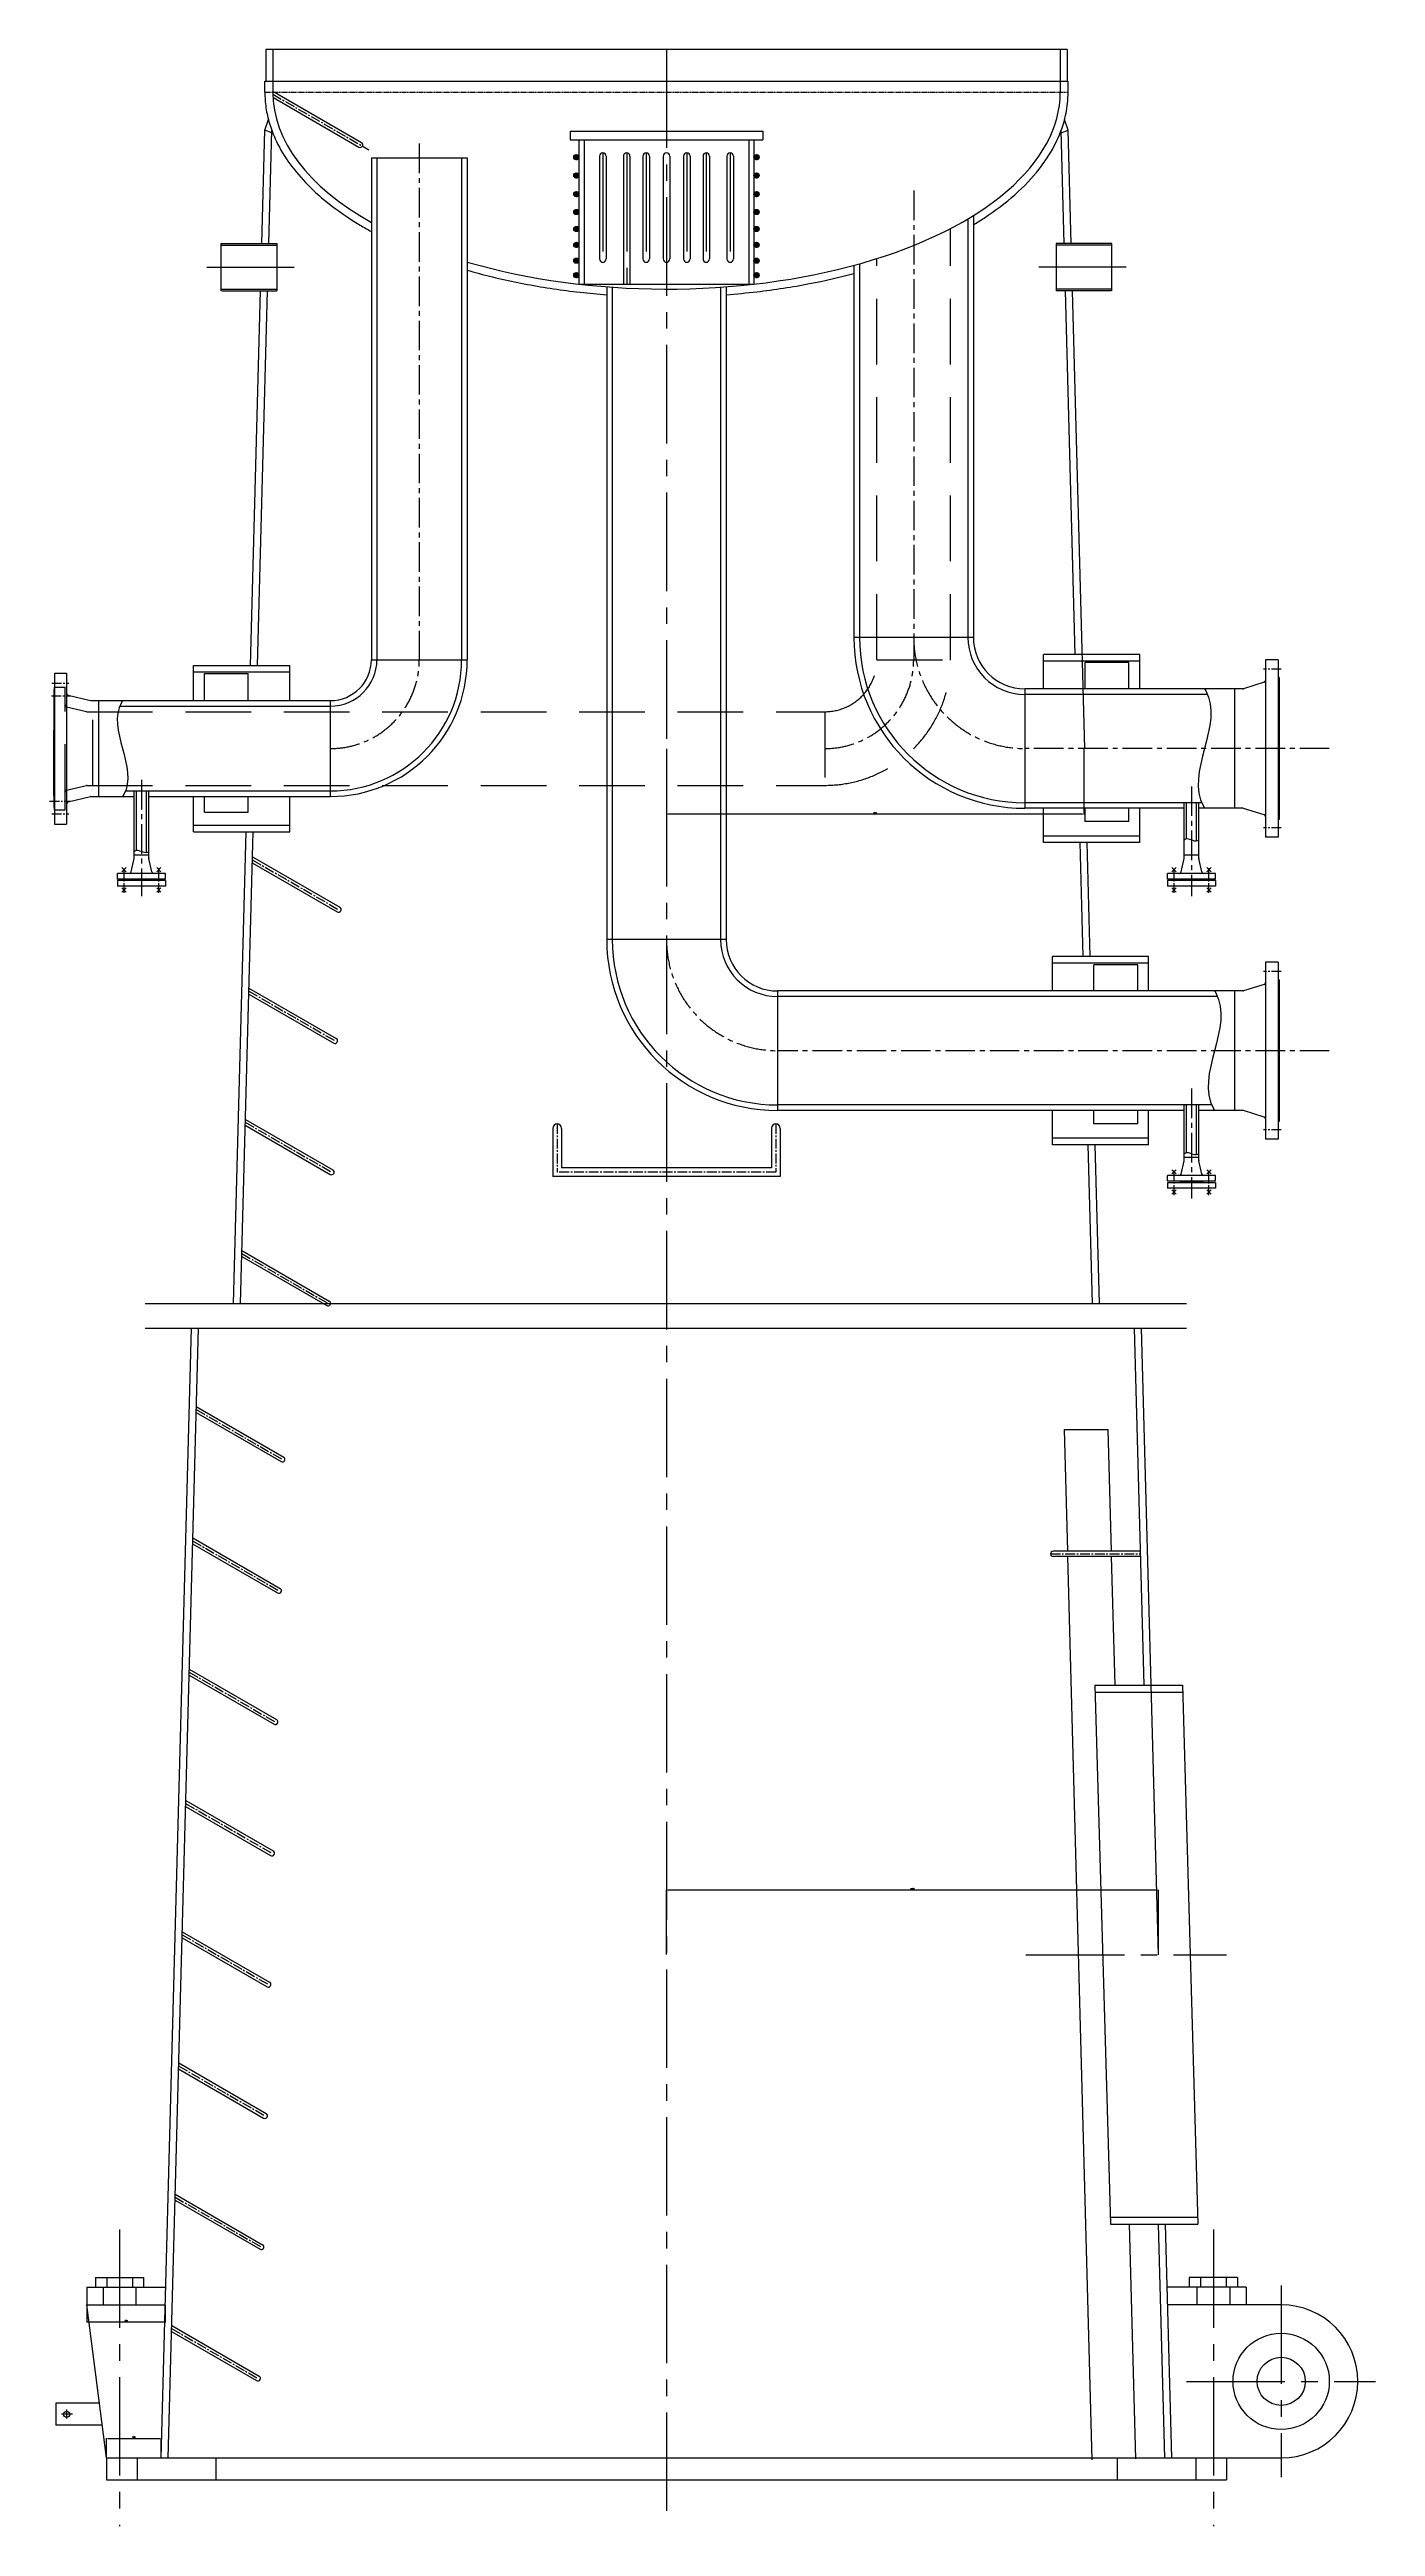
# Model space of a CAD drawing. Extents: x 45567 to 121349, y -17555 to 19241.
# Drawn here: x 59813 to 62843, y -13301 to -7641 of the extents above; entities that cross this region are included whole.
import ezdxf

# ---------------------------------------------------------------- set-up
doc = ezdxf.new("R2010")
doc.units = 0
doc.header["$LTSCALE"] = 30
doc.header["$MEASUREMENT"] = 0
for name, pattern in [('CENTER2', [1.125, 0.75, -0.125, 0.125, -0.125]), ('DASHED', [0.75, 0.5, -0.25]), ('LIDIVIDE', [0.65, 0.4, -0.05, 0.05, -0.05, 0.05, -0.05])]:
    doc.linetypes.add(name, pattern=pattern)
doc.layers.get('DEFPOINTS').update_dxf_attribs({"linetype": 'CONTINUOUS'})
for name, color, linetype in [('1', 2, 'CONTINUOUS'), ('2', 1, 'CONTINUOUS'), ('3', 3, 'CENTER2'), ('4', 3, 'CENTER2'), ('5', 6, 'LIDIVIDE'), ('6', 4, 'DASHED')]:
    doc.layers.add(name, color=color, linetype=linetype)
doc.styles.add('HZ', font='simplex.shx', dxfattribs={"width": 0.75, "bigfont": 'SBTXT.shx'})
doc.dimstyles.new('STANDARD$0', dxfattribs={"dimtxt": 3.2, "dimasz": 2.8, "dimexe": 0.6, "dimexo": 0.6, "dimgap": 1, "dimtad": 1, "dimdec": 0, "dimzin": 0, "dimdsep": 46, "dimtxsty": 'HZ', "dimcen": 0.09, "dimadec": 0, "dimazin": 0, "dimtfac": 1, "dimtdec": 0, "dimtmove": 0, "dimatfit": 3, "dimfxl": 0, "dimtolj": 1, "dimtzin": 0, "dimarcsym": 0})

# ---------------------------------------------------------------- blocks, each defined once
blk = doc.blocks.new('*D600')
at = {"layer": '1', "color": 0, "lineweight": -2}
for p, q in [((61222.6, -11993.9), (61222.6, -11846.3)), ((62344.1, -11846.9), (61225.4, -11846.9)), ((62346.9, -11993.9), (62346.9, -11846.3))]:
    blk.add_line(p, q, dxfattribs=at)
at = {"layer": '1', "color": 0}
for points in [[(61225.4, -11846.4), (61225.4, -11847.4), (61222.6, -11846.9)], [(62344.1, -11846.4), (62344.1, -11847.4), (62346.9, -11846.9)]]:
    blk.add_solid(points, dxfattribs=at)
at = {"layer": 'DEFPOINTS', "color": 0}
for p in [(61222.6, -11846.9), (61222.6, -11994.5), (62346.9, -11994.5)]:
    blk.add_point(p, dxfattribs=at)
at = {"layer": '1', "color": 0, "insert": (61784.7, -11844.3), "char_height": 3.2, "attachment_point": 5, "style": 'HZ'}
blk.add_mtext('\\A1;1124', dxfattribs=at)
blk = doc.blocks.new('*D601')
at = {"layer": '1', "color": 0, "lineweight": -2}
for p, q in [((61222.6, -9238.6), (61222.6, -9388.8)), ((62176.6, -9238.6), (62176.6, -9388.8)), ((62173.8, -9388.2), (61225.4, -9388.2))]:
    blk.add_line(p, q, dxfattribs=at)
at = {"layer": '1', "color": 0}
for points in [[(61225.4, -9387.7), (61225.4, -9388.6), (61222.6, -9388.2)], [(62173.8, -9387.7), (62173.8, -9388.6), (62176.6, -9388.2)]]:
    blk.add_solid(points, dxfattribs=at)
at = {"layer": 'DEFPOINTS', "color": 0}
for p in [(61222.6, -9238), (62176.6, -9238), (61222.6, -9388.2)]:
    blk.add_point(p, dxfattribs=at)
at = {"layer": '1', "color": 0, "insert": (61699.6, -9385.6), "char_height": 3.2, "attachment_point": 5, "style": 'HZ'}
blk.add_mtext('\\A1;954', dxfattribs=at)
blk = doc.blocks.new('*D641')
at = {"layer": '1', "color": 0, "lineweight": -2}
for p, q in [((59897.6, -12795.1), (59897.6, -12834.8)), ((60074.2, -12834.2), (59900.4, -12834.2)), ((60077, -12795.1), (60077, -12834.8))]:
    blk.add_line(p, q, dxfattribs=at)
at = {"layer": '1', "color": 0}
for points in [[(59900.4, -12833.8), (59900.4, -12834.7), (59897.6, -12834.2)], [(60074.2, -12833.8), (60074.2, -12834.7), (60077, -12834.2)]]:
    blk.add_solid(points, dxfattribs=at)
at = {"layer": 'DEFPOINTS', "color": 0}
for p in [(59897.6, -12794.5), (59897.6, -12834.2), (60077, -12794.5)]:
    blk.add_point(p, dxfattribs=at)
at = {"layer": '1', "color": 0, "insert": (59987.3, -12831.6), "char_height": 3.2, "attachment_point": 5, "style": 'HZ'}
blk.add_mtext('\\A1;179', dxfattribs=at)
blk = doc.blocks.new('*D642')
at = {"layer": '1', "color": 0, "lineweight": -2}
for p, q in [((59942.6, -13143.9), (59942.6, -13099.5)), ((59945.4, -13100.1), (60064.8, -13100.1)), ((60067.6, -13143.5), (60067.6, -13099.5))]:
    blk.add_line(p, q, dxfattribs=at)
at = {"layer": '1', "color": 0}
for points in [[(59945.4, -13099.6), (59945.4, -13100.5), (59942.6, -13100.1)], [(60064.8, -13099.6), (60064.8, -13100.5), (60067.6, -13100.1)]]:
    blk.add_solid(points, dxfattribs=at)
at = {"layer": 'DEFPOINTS', "color": 0}
for p in [(60067.6, -13100.1), (59942.6, -13144.5), (60067.6, -13144.1)]:
    blk.add_point(p, dxfattribs=at)
at = {"layer": '1', "color": 0, "insert": (60005.1, -13097.5), "char_height": 3.2, "attachment_point": 5, "style": 'HZ'}
blk.add_mtext('\\A1;125', dxfattribs=at)

msp = doc.modelspace()

# ---------------------------------------------------------------- hatches: boundary and pattern name
at = {"layer": '1'}
h = msp.add_hatch(dxfattribs=at)
h.set_pattern_fill('ANSI37', color=256, scale=10, style=0)
h.set_pattern_definition([(45, (-272533.2554, -89336.7566), (-0.8838834765, 0.8838834765), []), (135, (-272533.2554, -89336.7566), (-0.8838834765, -0.8838834765), [])])
h.paths.add_polyline_path([(61010.69761, -7886.535844, 1), (61022.614718, -7886.535844, 1)])
h = msp.add_hatch(dxfattribs=at)
h.set_pattern_fill('ANSI37', color=256, scale=10, style=0)
h.set_pattern_definition([(45, (-272533.2554, -89378.6046), (-0.8838834765, 0.8838834765), []), (135, (-272533.2554, -89378.6046), (-0.8838834765, -0.8838834765), [])])
h.paths.add_polyline_path([(61010.69761, -7928.38383, 1), (61022.614718, -7928.38383, 1)])
h = msp.add_hatch(dxfattribs=at)
h.set_pattern_fill('ANSI37', color=256, scale=10, style=0)
h.set_pattern_definition([(135, (394978.4849, -89336.7566), (0.8838834765, 0.8838834765), []), (45, (394978.4849, -89336.7566), (0.8838834765, -0.8838834765), [])])
h.paths.add_polyline_path([(61434.531825, -7886.535844, 1), (61422.614718, -7886.535844, 1)])
h = msp.add_hatch(dxfattribs=at)
h.set_pattern_fill('ANSI37', color=256, scale=10, style=0)
h.set_pattern_definition([(135, (394978.4849, -89378.6046), (0.8838834765, 0.8838834765), []), (45, (394978.4849, -89378.6046), (0.8838834765, -0.8838834765), [])])
h.paths.add_polyline_path([(61434.531825, -7928.38383, 1), (61422.614718, -7928.38383, 1)])
h = msp.add_hatch(dxfattribs=at)
h.set_pattern_fill('ANSI37', color=256, scale=10, style=0)
h.set_pattern_definition([(45, (-272533.2554, -89421.1385), (-0.8838834765, 0.8838834765), []), (135, (-272533.2554, -89421.1385), (-0.8838834765, -0.8838834765), [])])
h.paths.add_polyline_path([(61010.69761, -7970.917768, 1), (61022.614718, -7970.917768, 1)])
h = msp.add_hatch(dxfattribs=at)
h.set_pattern_fill('ANSI37', color=256, scale=10, style=0)
h.set_pattern_definition([(135, (394978.4849, -89421.1385), (0.8838834765, 0.8838834765), []), (45, (394978.4849, -89421.1385), (0.8838834765, -0.8838834765), [])])
h.paths.add_polyline_path([(61434.531825, -7970.917768, 1), (61422.614718, -7970.917768, 1)])
h = msp.add_hatch(dxfattribs=at)
h.set_pattern_fill('ANSI37', color=256, scale=10, style=0)
h.set_pattern_definition([(45, (-272533.2554, -89462.1364), (-0.8838834765, 0.8838834765), []), (135, (-272533.2554, -89462.1364), (-0.8838834765, -0.8838834765), [])])
h.paths.add_polyline_path([(61010.69761, -8011.915614, 1), (61022.614718, -8011.915614, 1)])
h = msp.add_hatch(dxfattribs=at)
h.set_pattern_fill('ANSI37', color=256, scale=10, style=0)
h.set_pattern_definition([(135, (394978.4849, -89462.1364), (0.8838834765, 0.8838834765), []), (45, (394978.4849, -89462.1364), (0.8838834765, -0.8838834765), [])])
h.paths.add_polyline_path([(61434.531825, -8011.915614, 1), (61422.614718, -8011.915614, 1)])
h = msp.add_hatch(dxfattribs=at)
h.set_pattern_fill('ANSI37', color=256, scale=10, style=0)
h.set_pattern_definition([(45, (-272533.2554, -89500.8098), (-0.8838834765, 0.8838834765), []), (135, (-272533.2554, -89500.8098), (-0.8838834765, -0.8838834765), [])])
h.paths.add_polyline_path([(61010.69761, -8050.589003, 1), (61022.614718, -8050.589003, 1)])
h = msp.add_hatch(dxfattribs=at)
h.set_pattern_fill('ANSI37', color=256, scale=10, style=0)
h.set_pattern_definition([(45, (-272533.2554, -89537.1695), (-0.8838834765, 0.8838834765), []), (135, (-272533.2554, -89537.1695), (-0.8838834765, -0.8838834765), [])])
h.paths.add_polyline_path([(61010.69761, -8086.948712, 1), (61022.614718, -8086.948712, 1)])
h = msp.add_hatch(dxfattribs=at)
h.set_pattern_fill('ANSI37', color=256, scale=10, style=0)
h.set_pattern_definition([(135, (394978.4849, -89500.8098), (0.8838834765, 0.8838834765), []), (45, (394978.4849, -89500.8098), (0.8838834765, -0.8838834765), [])])
h.paths.add_polyline_path([(61434.531825, -8050.589003, 1), (61422.614718, -8050.589003, 1)])
h = msp.add_hatch(dxfattribs=at)
h.set_pattern_fill('ANSI37', color=256, scale=10, style=0)
h.set_pattern_definition([(135, (394978.4849, -89537.1695), (0.8838834765, 0.8838834765), []), (45, (394978.4849, -89537.1695), (0.8838834765, -0.8838834765), [])])
h.paths.add_polyline_path([(61434.531825, -8086.948712, 1), (61422.614718, -8086.948712, 1)])
h = msp.add_hatch(dxfattribs=at)
h.set_pattern_fill('ANSI37', color=256, scale=10, style=0)
h.set_pattern_definition([(45, (-272533.2554, -89573.3483), (-0.8838834765, 0.8838834765), []), (135, (-272533.2554, -89573.3483), (-0.8838834765, -0.8838834765), [])])
h.paths.add_polyline_path([(61010.69761, -8123.127526, 1), (61022.614718, -8123.127526, 1)])
h = msp.add_hatch(dxfattribs=at)
h.set_pattern_fill('ANSI37', color=256, scale=10, style=0)
h.set_pattern_definition([(45, (-272533.2554, -89606.4323), (-0.8838834765, 0.8838834765), []), (135, (-272533.2554, -89606.4323), (-0.8838834765, -0.8838834765), [])])
h.paths.add_polyline_path([(61010.69761, -8156.211555, 1), (61022.614718, -8156.211555, 1)])
h = msp.add_hatch(dxfattribs=at)
h.set_pattern_fill('ANSI37', color=256, scale=10, style=0)
h.set_pattern_definition([(135, (394978.4849, -89573.3483), (0.8838834765, 0.8838834765), []), (45, (394978.4849, -89573.3483), (0.8838834765, -0.8838834765), [])])
h.paths.add_polyline_path([(61434.531825, -8123.127526, 1), (61422.614718, -8123.127526, 1)])
h = msp.add_hatch(dxfattribs=at)
h.set_pattern_fill('ANSI37', color=256, scale=10, style=0)
h.set_pattern_definition([(135, (394978.4849, -89606.4323), (0.8838834765, 0.8838834765), []), (45, (394978.4849, -89606.4323), (0.8838834765, -0.8838834765), [])])
h.paths.add_polyline_path([(61434.531825, -8156.211555, 1), (61422.614718, -8156.211555, 1)])

# ---------------------------------------------------------------- linework, layer by layer
for p, q in [((62138.614718, -7640.560117), (60306.614718, -7640.560117)), ((60031.164258, -10505.98487), (62410.801756, -10505.98487)), ((60031.385716, -10562.519854), (62411.023214, -10562.519854))]:
    msp.add_line(p, q, dxfattribs=at)
for centre in [(61016.656164, -7886.535844), (61016.656164, -7928.38383), (61428.573271, -7886.535844), (61428.573271, -7928.38383), (61016.656164, -7970.917768), (61428.573271, -7970.917768), (61016.656164, -8011.915614), (61428.573271, -8011.915614), (61016.656164, -8050.589003), (61016.656164, -8086.948712), (61428.573271, -8050.589003), (61428.573271, -8086.948712), (61016.656164, -8123.127526), (61016.656164, -8156.211555), (61428.573271, -8123.127526), (61428.573271, -8156.211555)]:
    msp.add_circle(centre, 5.958554, dxfattribs=at)
for points in [[(62452.364718, -9101.485117), (62455.064718, -9105.985117), (62449.664718, -9369.985117), (62452.364718, -9374.485117)], [(59979.389718, -9128.435117), (59976.689718, -9132.935117), (59982.089718, -9343.035117), (59979.389718, -9347.535117)], [(62439.439143, -9447.071298), (62436.439143, -9448.871298), (62408.739143, -9445.271298), (62405.739143, -9447.071298)], [(60039.472212, -9473.560117), (60036.472212, -9475.360117), (60008.772212, -9471.760117), (60005.772212, -9473.560117)], [(62475.209254, -9792.067696), (62477.909254, -9796.567696), (62472.509254, -10060.567696), (62475.209254, -10065.067696)], [(62439.464718, -10164.142696), (62436.464718, -10165.942696), (62408.764718, -10162.342696), (62405.764718, -10164.142696)]]:
    msp.add_spline(points, degree=3, dxfattribs=at)
at = {"layer": '2'}
for p, q in [((60306.614718, -7640.560117), (60306.614718, -7712.985117)), ((60322.614718, -7640.560117), (60322.614718, -7737.985117)), ((62122.614718, -7640.560117), (62122.614718, -7737.985117)), ((62138.614718, -7640.560117), (62138.614718, -7712.985117)), ((60304.614718, -7712.985117), (62140.614718, -7712.985117)), ((60304.614718, -7737.985117), (60304.614718, -7712.985117)), ((60322.614718, -7735.78686), (60525.614718, -7852.988965)), ((60322.614718, -7749.643267), (60519.614718, -7863.38127)), ((62140.614718, -7737.985117), (62140.614718, -7712.985117)), ((60304.526701, -7825.015646), (60312.771372, -7800.785117)), ((62140.702734, -7825.015646), (62132.458063, -7800.785117)), ((60297.60414, -8083.985117), (60304.526701, -7825.015646)), ((60320.378192, -7830.785117), (60304.526701, -7825.015646)), ((60313.609855, -8083.985117), (60320.520309, -7825.468582)), ((61002.614718, -7826.733336), (61442.614718, -7826.733336)), ((61002.614718, -7826.733336), (61002.614718, -7846.733336)), ((61002.614718, -7846.733336), (61442.614718, -7846.733336)), ((61022.614718, -7846.733336), (61022.614718, -8176.733336)), ((61034.614718, -7846.733336), (61034.614718, -8176.733336)), ((61410.614718, -7846.733336), (61410.614718, -8176.733336)), ((61422.614718, -7846.733336), (61422.614718, -8176.733336)), ((61442.614718, -7826.733336), (61442.614718, -7846.733336)), ((62131.61958, -8083.985117), (62124.709126, -7825.468582)), ((62124.851244, -7830.785117), (62140.702734, -7825.015646)), ((62147.625296, -8083.985117), (62140.702734, -7825.015646)), ((60548.064889, -7888.261845), (60548.064773, -9034.985126)), ((60548.064889, -7888.261845), (60767.164889, -7888.261856)), ((60560.764889, -7888.261846), (60560.764773, -9034.985128)), ((60754.464889, -7888.261854), (60754.464773, -9034.985147)), ((60767.164889, -7888.261856), (60767.164773, -9034.985148)), ((61069.719221, -7884.233336), (61069.719221, -8119.233336)), ((61084.719221, -7884.233336), (61084.719221, -8119.233336)), ((61124.13112, -7884.233336), (61124.13112, -8176.733336)), ((61139.13112, -7884.233336), (61139.13112, -8176.733336)), ((61168.702646, -7884.233336), (61168.702646, -8119.233336)), ((61183.702646, -7884.233336), (61183.702646, -8119.233336)), ((61215.114718, -7884.233336), (61215.114718, -8119.233336)), ((61230.114718, -7884.233336), (61230.114718, -8119.233336)), ((61261.52679, -7884.233336), (61261.52679, -8119.233336)), ((61276.52679, -7884.233336), (61276.52679, -8119.233336)), ((61306.098315, -7884.233336), (61306.098315, -8119.233336)), ((61321.098315, -7884.233336), (61321.098315, -8119.233336)), ((61360.510214, -7884.233336), (61360.510214, -8119.233336)), ((61375.510214, -7884.233336), (61375.510214, -8119.233336)), ((61911.414718, -8027.620474), (61911.414718, -8983.985117)), ((61924.114718, -8019.897227), (61924.114718, -8983.985117)), ((60204.717171, -8083.985117), (60332.166371, -8083.985117)), ((60204.717171, -8191.985117), (60204.717171, -8083.985117)), ((60204.717171, -8087.985117), (60332.166371, -8087.985117)), ((60332.166371, -8083.985117), (60332.166371, -8191.985117)), ((62240.512264, -8083.985117), (62113.063064, -8083.985117)), ((62113.063064, -8083.985117), (62113.063064, -8191.985117)), ((62240.512264, -8087.985117), (62113.063064, -8087.985117)), ((62240.512264, -8191.985117), (62240.512264, -8083.985117)), ((61651.114718, -8133.708426), (61651.114718, -8983.985117)), ((61663.814718, -8130.203984), (61663.814718, -8983.985117)), ((60206.160656, -8187.985117), (60332.166371, -8187.985117)), ((60206.160656, -8191.985117), (60332.166371, -8191.985117)), ((60271.835275, -9047.985117), (60294.717171, -8191.985117)), ((60287.84099, -9047.985117), (60310.722887, -8191.985117)), ((61022.614718, -8176.733336), (61422.614718, -8176.733336)), ((61086.114718, -8182.779381), (61086.114718, -9674.567696)), ((61098.814718, -8183.707441), (61098.814718, -9674.567696)), ((61346.414718, -8183.707441), (61346.414718, -9674.567696)), ((61359.114718, -8182.779381), (61359.114718, -9674.567696)), ((62239.06878, -8187.985117), (62113.063064, -8187.985117)), ((62239.06878, -8191.985117), (62113.063064, -8191.985117)), ((62156.720165, -9022.985117), (62134.506548, -8191.985117)), ((62178.473086, -9237.985117), (62150.512264, -8191.985117)), ((61924.114718, -8983.985117), (61651.114718, -8983.985117)), ((60141.677424, -9047.985117), (60361.677424, -9047.985117)), ((60141.677424, -9128.435117), (60141.677424, -9047.985117)), ((60361.677424, -9128.435117), (60361.677424, -9047.985117)), ((60548.064773, -9034.985126), (60767.164773, -9034.985148)), ((62304.220291, -9022.985117), (62084.220291, -9022.985117)), ((62084.220291, -9101.485117), (62084.220291, -9022.985117)), ((62304.220291, -9037.985117), (62084.220291, -9037.985117)), ((62279.261772, -9041.485117), (62179.220291, -9041.485117)), ((62179.220291, -9101.485117), (62179.220291, -9041.485117)), ((62279.220291, -9101.485117), (62279.220291, -9041.485117)), ((62304.220291, -9101.485117), (62304.220291, -9022.985117)), ((62621.014718, -9035.485117), (62592.114718, -9035.485117)), ((62592.114718, -9035.485117), (62592.114718, -9440.485117)), ((62621.014718, -9035.485117), (62621.014718, -9440.485117)), ((59822.614718, -9102.985117), (59822.614718, -9372.985117)), ((59822.614718, -9102.985117), (59824.214718, -9102.985117)), ((59822.614718, -9102.985117), (59822.614718, -9372.985117)), ((59824.214718, -9065.485117), (59824.214718, -9410.485117)), ((59824.214718, -9065.485117), (59851.614718, -9065.485117)), ((59851.614718, -9065.485117), (59851.614718, -9410.485117)), ((60141.677424, -9062.985117), (60361.677424, -9062.985117)), ((60166.677424, -9066.485117), (60266.677424, -9066.485117)), ((60166.677424, -9128.435117), (60166.677424, -9066.485117)), ((60266.677424, -9128.435117), (60266.677424, -9066.485117)), ((62539.931788, -9101.485117), (62041.614718, -9101.485117)), ((62041.614718, -9101.485117), (62041.614718, -9374.485117)), ((62520.614718, -9101.485117), (62520.614718, -9374.485117)), ((62588.949826, -9086.468384), (62541.266897, -9101.282498)), ((62622.614718, -9075.985117), (62621.014718, -9075.985117)), ((62622.614718, -9075.985117), (62622.614718, -9399.985117)), ((59855.045762, -9115.824163), (59906.088, -9128.306311)), ((59907.156956, -9128.435117), (60454.614773, -9128.435117)), ((59924.614718, -9128.435117), (59924.614718, -9347.535117)), ((59972.760233, -9141.135117), (60454.614773, -9141.135117)), ((60454.614773, -9347.535117), (60454.614773, -9128.435117)), ((62459.184594, -9114.185117), (62041.614718, -9114.185117)), ((59986.019203, -9334.835117), (60454.614773, -9334.835117)), ((60005.772212, -9488.49219), (60005.772212, -9334.835117)), ((60011.312212, -9471.087014), (60011.312212, -9334.835117)), ((60033.932212, -9476.03322), (60033.932212, -9334.835117)), ((60039.472212, -9488.49219), (60039.472212, -9334.835117)), ((59822.614718, -9372.985117), (59824.214718, -9372.985117)), ((59855.045762, -9360.146071), (59906.088, -9347.663923)), ((59907.156956, -9347.535117), (60005.772212, -9347.535117)), ((60039.472212, -9347.535117), (60454.614773, -9347.535117)), ((60141.677424, -9427.985117), (60141.677424, -9347.535117)), ((60166.677424, -9383.228586), (60166.677424, -9347.535117)), ((60166.677424, -9383.228586), (60266.677424, -9383.228586)), ((60266.677424, -9383.228586), (60266.677424, -9347.535117)), ((60361.677424, -9427.985117), (60361.677424, -9347.535117)), ((62445.544841, -9361.785117), (62041.614718, -9361.785117)), ((62405.764718, -9374.485117), (62041.614718, -9374.485117)), ((62084.220291, -9452.985117), (62084.220291, -9374.485117)), ((62179.220291, -9405.0025), (62179.220291, -9374.485117)), ((62279.220291, -9405.0025), (62279.220291, -9374.485117)), ((62304.220291, -9452.985117), (62304.220291, -9374.485117)), ((62405.764718, -9488.49219), (62405.764718, -9361.785117)), ((62411.279143, -9444.598195), (62411.304718, -9361.785117)), ((62433.899143, -9449.544401), (62433.924718, -9361.785117)), ((62439.464718, -9488.49219), (62439.464718, -9361.785117)), ((62539.931788, -9374.485117), (62439.464718, -9374.485117)), ((62588.949826, -9389.50185), (62541.266897, -9374.687736)), ((59824.214718, -9410.485117), (59851.614718, -9410.485117)), ((60141.677424, -9412.985117), (60361.677424, -9412.985117)), ((60141.677424, -9427.985117), (60361.677424, -9427.985117)), ((60232.86121, -10505.98487), (60261.677424, -9427.985117)), ((60248.866925, -10505.98487), (60277.683139, -9427.985117)), ((62304.220291, -9437.985117), (62084.220291, -9437.985117)), ((62304.220291, -9452.985117), (62084.220291, -9452.985117)), ((62175.180258, -9713.567696), (62168.214576, -9452.985117)), ((62279.220291, -9405.0025), (62179.178811, -9405.0025)), ((62191.185973, -9713.567696), (62184.220291, -9452.985117)), ((62621.014718, -9440.485117), (62592.114718, -9440.485117)), ((62622.614718, -9399.985117), (62621.014718, -9399.985117)), ((59998.904027, -9519.959281), (60005.665502, -9489.466355)), ((60039.472212, -9481.985117), (60005.772212, -9481.985117)), ((60046.340396, -9519.959281), (60039.578921, -9489.466355)), ((60275.783434, -9499.052093), (60469.996437, -9611.181022)), ((60276.148203, -9485.406285), (60475.996437, -9600.788717)), ((62398.896533, -9519.959281), (62405.658008, -9489.466355)), ((62439.464718, -9481.985117), (62405.764718, -9481.985117)), ((62446.332902, -9519.959281), (62439.571427, -9489.466355)), ((59967.622212, -9536.385117), (59967.622212, -9523.485117)), ((60077.622212, -9523.485117), (59967.622212, -9523.485117)), ((60077.622212, -9536.385117), (59967.622212, -9536.385117)), ((60077.622212, -9539.585117), (59967.622212, -9539.585117)), ((59967.622212, -9539.585117), (59967.622212, -9552.485117)), ((60077.622212, -9552.485117), (59967.622212, -9552.485117)), ((59987.752845, -9519.710107), (59977.943159, -9509.908221)), ((59977.947059, -9519.714007), (59987.748945, -9509.904321)), ((59977.961608, -9556.291755), (59987.771295, -9566.093641)), ((59987.767394, -9556.287854), (59977.965509, -9566.097541)), ((59997.122212, -9537.985117), (59997.122212, -9536.385117)), ((60048.122212, -9537.985117), (59997.122212, -9537.985117)), ((59997.122212, -9537.985117), (59997.122212, -9539.585117)), ((60048.122212, -9537.985117), (60048.122212, -9536.385117)), ((60048.122212, -9537.985117), (60048.122212, -9539.585117)), ((60067.275105, -9519.696242), (60057.469318, -9509.890455)), ((60057.469318, -9519.696242), (60067.275105, -9509.890455)), ((60067.275105, -9556.273992), (60057.469318, -9566.079779)), ((60057.469318, -9556.273992), (60067.275105, -9566.079779)), ((60077.622212, -9536.385117), (60077.622212, -9523.485117)), ((60077.622212, -9539.585117), (60077.622212, -9552.485117)), ((62477.607224, -9539.585117), (62367.607224, -9539.585117)), ((62367.607224, -9539.585117), (62367.607224, -9552.485117)), ((62477.607224, -9552.485117), (62367.607224, -9552.485117)), ((62367.614718, -9536.385117), (62367.614718, -9523.485117)), ((62477.614718, -9523.485117), (62367.614718, -9523.485117)), ((62477.614718, -9536.385117), (62367.614718, -9536.385117)), ((62387.737857, -9519.710107), (62377.928171, -9509.908221)), ((62377.932071, -9519.714007), (62387.733957, -9509.904321)), ((62377.94662, -9556.291755), (62387.756307, -9566.093641)), ((62387.752406, -9556.287854), (62377.950521, -9566.097541)), ((62397.107224, -9537.985117), (62397.107224, -9539.585117)), ((62397.114718, -9537.985117), (62397.114718, -9536.385117)), ((62448.114718, -9537.985117), (62397.114718, -9537.985117)), ((62448.107224, -9537.985117), (62448.107224, -9539.585117)), ((62448.114718, -9537.985117), (62448.114718, -9536.385117)), ((62467.260117, -9519.696242), (62457.45433, -9509.890455)), ((62457.45433, -9519.696242), (62467.260117, -9509.890455)), ((62467.260117, -9556.273992), (62457.45433, -9566.079779)), ((62457.45433, -9556.273992), (62467.260117, -9566.079779)), ((62477.607224, -9539.585117), (62477.607224, -9552.485117)), ((62477.614718, -9536.385117), (62477.614718, -9523.485117)), ((61359.114718, -9674.567696), (61086.114718, -9674.567696)), ((62324.623129, -9713.567696), (62104.623129, -9713.567696)), ((62104.623129, -9792.067696), (62104.623129, -9713.567696)), ((62324.623129, -9728.567696), (62104.623129, -9728.567696)), ((62299.66461, -9732.067696), (62199.623129, -9732.067696)), ((62199.623129, -9792.067696), (62199.623129, -9732.067696)), ((62299.623129, -9792.067696), (62299.623129, -9732.067696)), ((62324.623129, -9792.067696), (62324.623129, -9713.567696)), ((62621.014718, -9726.067696), (62592.114718, -9726.067696)), ((62592.114718, -9726.067696), (62592.114718, -10131.067696)), ((62621.014718, -9726.067696), (62621.014718, -10131.067696)), ((60268.128847, -9785.406285), (60467.977081, -9900.788717)), ((62539.931788, -9792.067696), (61476.614718, -9792.067696)), ((61476.614718, -9792.067696), (61476.614718, -10065.067696)), ((62520.614718, -9792.067696), (62520.614718, -10065.067696)), ((62588.949826, -9777.050963), (62541.266897, -9791.865077)), ((62622.614718, -9766.567696), (62621.014718, -9766.567696)), ((62622.614718, -9766.567696), (62622.614718, -10090.567696)), ((60267.764078, -9799.052093), (60461.977081, -9911.181022)), ((62482.029131, -9804.767696), (61476.614718, -9804.767696)), ((62468.389377, -10052.367696), (61476.614718, -10052.367696)), ((62405.764718, -10065.067696), (61476.614718, -10065.067696)), ((62104.623129, -10143.567696), (62104.623129, -10065.067696)), ((62199.623129, -10095.585079), (62199.623129, -10065.067696)), ((62299.623129, -10095.585079), (62299.623129, -10065.067696)), ((62324.623129, -10143.567696), (62324.623129, -10065.067696)), ((62405.764718, -10179.074769), (62405.764718, -10052.367696)), ((62411.304718, -10161.669593), (62411.304718, -10052.367696)), ((62433.924718, -10166.615799), (62433.924718, -10052.367696)), ((62439.464718, -10179.074769), (62439.464718, -10052.367696)), ((62539.931788, -10065.067696), (62439.464718, -10065.067696)), ((62588.949826, -10080.084429), (62541.266897, -10065.270315)), ((60259.744722, -10099.052093), (60453.957725, -10211.181022)), ((60260.109491, -10085.406285), (60459.957725, -10200.788717)), ((60962.614718, -10105.98487), (60962.614718, -10215.98487)), ((60982.614718, -10105.98487), (60982.614718, -10195.98487)), ((61462.614718, -10105.98487), (61462.614718, -10195.98487)), ((61482.614718, -10105.98487), (61482.614718, -10215.98487)), ((62324.623129, -10128.567696), (62104.623129, -10128.567696)), ((62299.623129, -10095.585079), (62199.581649, -10095.585079)), ((62621.014718, -10131.067696), (62592.114718, -10131.067696)), ((62622.614718, -10090.567696), (62621.014718, -10090.567696)), ((62324.623129, -10143.567696), (62104.623129, -10143.567696)), ((62196.36251, -10505.98487), (62186.674668, -10143.567696)), ((62212.368225, -10505.98487), (62202.680384, -10143.567696)), ((62398.896533, -10210.541861), (62405.658008, -10180.048934)), ((62439.464718, -10172.567696), (62405.764718, -10172.567696)), ((62446.332902, -10210.541861), (62439.571427, -10180.048934)), ((61482.614718, -10215.98487), (60962.614718, -10215.98487)), ((61462.614718, -10195.98487), (60982.614718, -10195.98487)), ((62367.614718, -10226.967696), (62367.614718, -10214.067696)), ((62477.614718, -10214.067696), (62367.614718, -10214.067696)), ((62477.614718, -10226.967696), (62367.614718, -10226.967696)), ((62477.614718, -10230.167696), (62367.614718, -10230.167696)), ((62367.614718, -10230.167696), (62367.614718, -10243.067696)), ((62477.614718, -10243.067696), (62367.614718, -10243.067696)), ((62387.745351, -10210.292686), (62377.935665, -10200.490801)), ((62377.939565, -10210.296587), (62387.741451, -10200.4869)), ((62397.114718, -10228.567696), (62397.114718, -10226.967696)), ((62448.114718, -10228.567696), (62397.114718, -10228.567696)), ((62448.114718, -10228.567696), (62397.114718, -10228.567696)), ((62397.114718, -10228.567696), (62397.114718, -10230.167696)), ((62448.114718, -10228.567696), (62448.114718, -10226.967696)), ((62448.114718, -10228.567696), (62448.114718, -10230.167696)), ((62467.267611, -10210.278821), (62457.461824, -10200.473034)), ((62457.461824, -10210.278821), (62467.267611, -10200.473034)), ((62477.614718, -10226.967696), (62477.614718, -10214.067696)), ((62477.614718, -10230.167696), (62477.614718, -10243.067696)), ((62377.954114, -10246.874334), (62387.763801, -10256.67622)), ((62387.7599, -10246.870434), (62377.958015, -10256.68012)), ((62467.267611, -10246.856571), (62457.461824, -10256.662358)), ((62457.461824, -10246.856571), (62467.267611, -10256.662358)), ((60251.725366, -10399.052093), (60445.938368, -10511.181022)), ((60252.090134, -10385.406285), (60451.938368, -10500.788717)), ((60067.620431, -13144.092555), (60136.628935, -10562.519854)), ((60083.614718, -13144.520102), (60152.63465, -10562.519854)), ((62314.40744, -11378.520102), (62292.594785, -10562.519854)), ((62346.879567, -11994.520102), (62308.6005, -10562.519854)), ((60147.838503, -10741.94127), (60347.686737, -10857.323702)), ((60147.473734, -10755.587077), (60341.686737, -10867.716006)), ((62132.331905, -10794.520102), (62232.367626, -10794.520102)), ((62139.763175, -11072.520102), (62132.331905, -10794.520102)), ((62239.798896, -11072.520102), (62232.367626, -10794.520102)), ((60139.454378, -11055.587077), (60333.667381, -11167.716006)), ((60139.819147, -11041.94127), (60339.667381, -11157.323702)), ((62306.388084, -11072.520102), (62106.388084, -11072.520102)), ((62306.388084, -11084.520102), (62106.388084, -11084.520102)), ((62195.269059, -13148.966719), (62140.083949, -11084.520102)), ((62247.97864, -11378.520102), (62240.119671, -11084.520102)), ((60131.435022, -11355.587077), (60325.648025, -11467.716006)), ((60131.79979, -11341.94127), (60331.648025, -11457.323702)), ((62201.691654, -11378.520102), (62237.180519, -12610.520102)), ((62201.691654, -11378.520102), (62401.774615, -11378.520102)), ((62202.152549, -11394.520102), (62402.23551, -11394.520102)), ((62401.774615, -11378.520102), (62437.263479, -12610.520102)), ((60123.415666, -11655.587077), (60317.628668, -11767.716006)), ((60123.780434, -11641.94127), (60323.628668, -11757.323702)), ((60115.761078, -11941.94127), (60315.609312, -12057.323702)), ((60115.396309, -11955.587077), (60309.609312, -12067.716006)), ((60107.376953, -12255.587077), (60301.589956, -12367.716006)), ((60107.741722, -12241.94127), (60307.589956, -12357.323702)), ((60099.357597, -12555.587077), (60293.5706, -12667.716006)), ((60099.722365, -12541.94127), (60299.5706, -12657.323702)), ((62236.719624, -12594.520102), (62436.802585, -12594.520102)), ((62237.180519, -12610.520102), (62437.263479, -12610.520102)), ((62295.23335, -13146.294554), (62280.911463, -12610.520102)), ((62361.614718, -13144.520102), (62347.340263, -12610.520102)), ((62377.609004, -13144.092555), (62363.345979, -12610.520102)), ((59917.614718, -12732.520102), (60027.614718, -12732.520102)), ((59917.614718, -12732.520102), (59917.614718, -12754.520102)), ((60027.614718, -12732.520102), (60027.614718, -12754.520102)), ((62527.614718, -12732.520102), (62417.614718, -12732.520102)), ((62417.614718, -12732.520102), (62417.614718, -12754.520102)), ((62527.614718, -12732.520102), (62527.614718, -12754.520102)), ((59897.614718, -12754.520102), (60078.034165, -12754.520102)), ((59897.614718, -12754.520102), (59897.614718, -12794.520102)), ((62547.614718, -12754.520102), (62367.19527, -12754.520102)), ((62547.614718, -12754.520102), (62547.614718, -12794.520102)), ((59897.614718, -12794.520102), (60076.964918, -12794.520102)), ((59942.614718, -13144.520102), (59897.614718, -12794.520102)), ((60091.703009, -12841.94127), (60291.551243, -12957.323702)), ((62627.609004, -12794.520102), (62368.264517, -12794.520102)), ((60091.33824, -12855.587077), (60285.551243, -12967.716006)), ((59926.543289, -13019.520102), (59826.543289, -13019.520102)), ((59826.543289, -13019.520102), (59826.543289, -13069.520102)), ((59932.97186, -13069.520102), (59826.543289, -13069.520102)), ((59942.614718, -13144.520102), (59942.614718, -13194.520102)), ((59942.614718, -13144.520102), (62627.609004, -13144.520102)), ((60192.614718, -13144.520102), (60192.614718, -13194.520102)), ((62252.614718, -13144.520102), (62252.614718, -13194.520102)), ((62502.614718, -13144.520102), (62502.614718, -13194.520102)), ((59942.614718, -13194.520102), (62502.614718, -13194.520102))]:
    msp.add_line(p, q, dxfattribs=at)
for centre, radius in [((62627.609004, -12969.520102), 110), ((62627.609004, -12969.520102), 55), ((59851.543289, -13044.520102), 7)]:
    msp.add_circle(centre, radius, dxfattribs=at)
for centre, radius, start, end in [((60522.614718, -7858.185117), 6, 240, 60), ((61077.219221, -7884.233336), 7.5, 0, 180), ((61131.63112, -7884.233336), 7.5, 0, 180), ((61176.202646, -7884.233336), 7.5, 0, 180), ((61222.614718, -7884.233336), 7.5, 0, 180), ((61269.02679, -7884.233336), 7.5, 0, 180), ((61313.598315, -7884.233336), 7.5, 0, 180), ((61368.010214, -7884.233336), 7.5, 0, 180), ((61077.219221, -8119.233336), 7.5, 180, 0), ((61176.202646, -8119.233336), 7.5, 180, 0), ((61222.614718, -8119.233336), 7.5, 180, 0), ((61269.02679, -8119.233336), 7.5, 180, 0), ((61313.598315, -8119.233336), 7.5, 180, 0), ((61368.010214, -8119.233336), 7.5, 180, 0), ((62041.614718, -8983.985117), 390.5, 180, 270), ((62041.614718, -8983.985117), 377.8, 180, 270), ((62041.614718, -8983.985117), 130.2, 180, 270), ((62041.614718, -8983.985117), 117.5, 180, 270), ((60454.614773, -9034.985117), 93.45, 270, 359.999994224), ((60454.614773, -9034.985117), 106.15, 270, 359.999994224), ((60454.614773, -9034.985117), 299.85, 270, 359.999994224), ((60454.614773, -9034.985117), 312.55, 270, 359.999994224), ((59856.114718, -9111.45297), 4.5, 180, 256.258270689), ((62539.931788, -9096.985117), 4.5, 270, 287.258954294), ((62587.614718, -9082.171003), 4.5, 287.258954294, 0), ((59907.156956, -9123.935117), 4.5, 256.258270689, 270), ((59856.114718, -9364.517264), 4.5, 103.741729311, 180), ((59907.156956, -9352.035117), 4.5, 90, 103.741729311), ((62539.931788, -9378.985117), 4.5, 72.741045706, 90), ((62587.614718, -9393.799231), 4.5, 0, 72.741045706), ((60001.272212, -9488.49219), 4.5, 347.497571562, 0), ((60043.972212, -9488.49219), 4.5, 180, 192.502428438), ((62401.264718, -9488.49219), 4.5, 347.497571562, 0), ((62443.964718, -9488.49219), 4.5, 180, 192.502428438), ((59994.510737, -9518.985117), 4.5, 270, 347.497571562), ((60050.733687, -9518.985117), 4.5, 192.502428438, 270), ((62394.503243, -9518.985117), 4.5, 270, 347.497571562), ((62450.726193, -9518.985117), 4.5, 192.502428438, 270), ((60472.996437, -9605.98487), 6, 240, 60), ((61476.614718, -9674.567696), 390.5, 180, 270), ((61476.614718, -9674.567696), 377.8, 180, 270), ((61476.614718, -9674.567696), 130.2, 180, 270), ((61476.614718, -9674.567696), 117.5, 180, 270), ((62539.931788, -9787.567696), 4.5, 270, 287.258954294), ((62587.614718, -9772.753582), 4.5, 287.258954294, 0), ((60464.977081, -9905.98487), 6, 240, 60), ((62539.931788, -10069.567696), 4.5, 72.741045706, 90), ((60972.614718, -10105.98487), 10, 0, 180), ((61472.614718, -10105.98487), 10, 0, 180), ((62587.614718, -10084.38181), 4.5, 0, 72.741045706), ((62401.264718, -10179.074769), 4.5, 347.497571562, 0), ((62443.964718, -10179.074769), 4.5, 180, 192.502428438), ((60456.957725, -10205.98487), 6, 240, 60), ((62394.503243, -10209.567696), 4.5, 270, 347.497571562), ((62450.726193, -10209.567696), 4.5, 192.502428438, 270), ((60448.938368, -10505.98487), 6, 240, 60), ((60344.686737, -10862.519854), 6, 240, 60), ((62106.388084, -11078.520102), 6, 90, 270), ((60336.667381, -11162.519854), 6, 240, 60), ((60328.648025, -11462.519854), 6, 240, 60), ((60320.628668, -11762.519854), 6, 240, 60), ((60312.609312, -12062.519854), 6, 240, 60), ((60304.589956, -12362.519854), 6, 240, 60), ((60296.5706, -12662.519854), 6, 240, 60), ((62627.609004, -12969.520102), 175, 270, 90), ((60288.551243, -12962.519854), 6, 240, 60)]:
    msp.add_arc(centre, radius, start, end, dxfattribs=at)
for start_param, end_param in [(0, 0.7234901158), (1.0401911588, 3.1415926536)]:
    msp.add_ellipse((61222.614718, -7737.985117), major_axis=(-900, 0), ratio=0.5, start_param=start_param, end_param=end_param, dxfattribs=at)
for points, knots in [([(60304.614718, -7737.985117), (60304.614718, -7749.956843), (60305.500594, -7761.928351), (60309.029899, -7785.763936), (60311.673077, -7797.627697), (60318.677854, -7821.151852), (60323.039128, -7832.812181), (60336.10783, -7861.801732), (60345.896369, -7878.946796), (60369.084875, -7912.384503), (60382.484541, -7928.678473), (60412.673551, -7960.261254), (60429.463246, -7975.55074), (60470.460037, -8008.398479), (60495.485722, -8025.661386), (60530.939656, -8046.881191), (60539.40611, -8051.737253), (60548.064872, -8056.498369)], [0, 0, 0, 0, 0.07389954319, 0.07389954319, 0.14779908638, 0.14779908638, 0.22169862957, 0.22169862957, 0.33376932501, 0.33376932501, 0.44584002045, 0.44584002045, 0.55791071589, 0.55791071589, 0.6959550963, 0.6959550963, 0.73792878252, 0.73792878252, 0.73792878252, 0.73792878252]), ([(61924.114718, -8040.997982), (61932.410973, -8036.005892), (61940.504569, -8030.921248), (61974.144745, -8008.844145), (61997.659606, -7990.989908), (62039.749884, -7953.631146), (62058.32636, -7934.125694), (62087.461917, -7897.113503), (62098.842719, -7879.817607), (62117.655699, -7844.461984), (62125.086434, -7826.400801), (62134.713606, -7793.456917), (62137.660014, -7778.663666), (62140.156292, -7755.214506), (62140.614718, -7746.599833), (62140.614718, -7737.985117)], [2.44827976236, 2.44827976236, 2.44827976236, 2.44827976236, 2.49053204167, 2.49053204167, 2.62857642209, 2.62857642209, 2.7666208025, 2.7666208025, 2.88156272462, 2.88156272462, 2.99650464673, 2.99650464673, 3.08841539704, 3.08841539704, 3.14159265359, 3.14159265359, 3.14159265359, 3.14159265359]), ([(60767.164863, -8144.857802), (60783.874643, -8149.688001), (60800.882176, -8154.250738), (60855.722385, -8167.860185), (60894.54431, -8175.876297), (60973.980159, -8189.155916), (61014.593598, -8194.419282), (61065.826326, -8199.203032), (61075.957749, -8200.060326), (61086.114718, -8200.831517)], [1.0466177805, 1.0466177805, 1.0466177805, 1.0466177805, 1.11008823754, 1.11008823754, 1.24813261795, 1.24813261795, 1.38617699837, 1.38617699837, 1.4200739579, 1.4200739579, 1.4200739579, 1.4200739579]), ([(61359.114718, -8200.831352), (61382.723861, -8199.038456), (61406.195066, -8196.780588), (61470.212179, -8189.302411), (61510.324257, -8183.131286), (61584.205262, -8168.907099), (61618.185362, -8161.136949), (61651.114718, -8152.34735)], [1.72151877859, 1.72151877859, 1.72151877859, 1.72151877859, 1.80031013961, 1.80031013961, 1.93835452002, 1.93835452002, 2.06116724593, 2.06116724593, 2.06116724593, 2.06116724593])]:
    msp.add_open_spline(points, degree=3, knots=knots, dxfattribs=at)
at = {"layer": '3', "ltscale": 10}
for p, q in [((61222.614718, -7640.560117), (61222.614718, -13301.116049)), ((61077.219221, -7876.733336), (61077.219221, -8126.733336)), ((61131.63112, -7876.733336), (61131.63112, -8176.733336)), ((61176.202646, -7876.733336), (61176.202646, -8126.733336)), ((61269.02679, -7876.733336), (61269.02679, -8126.733336)), ((61313.598315, -7876.733336), (61313.598315, -8126.733336)), ((61368.010214, -7876.733336), (61368.010214, -8126.733336)), ((60171.689401, -8137.985117), (60371.917374, -8137.985117)), ((62273.540034, -8137.985117), (62073.312061, -8137.985117)), ((62044.146088, -11994.520102), (62502.614718, -11994.520102)), ((59972.614718, -12622.329721), (59972.614718, -13300.700685)), ((62472.614718, -12622.329721), (62472.614718, -13300.700685)), ((59943.114718, -12732.520102), (59943.114718, -12754.520102)), ((60002.114718, -12732.520102), (60002.114718, -12754.520102)), ((62443.114718, -12732.520102), (62443.114718, -12754.520102)), ((62502.114718, -12732.520102), (62502.114718, -12754.520102)), ((59935.114718, -12754.520102), (59935.114718, -12794.520102)), ((60010.114718, -12754.520102), (60010.114718, -12794.520102)), ((62435.114718, -12754.520102), (62435.114718, -12794.520102)), ((62510.114718, -12754.520102), (62510.114718, -12794.520102)), ((62627.609004, -12750.28802), (62627.609004, -13188.752183)), ((62411.004657, -12969.520102), (62843.083709, -12969.520102)), ((59865.310822, -13044.520102), (59839.483388, -13044.520102)), ((59851.543289, -13033.673932), (59851.543289, -13054.225555)), ((60012.614718, -13144.520102), (60012.614718, -13194.520102)), ((62432.614718, -13144.520102), (62432.614718, -13194.520102))]:
    msp.add_line(p, q, dxfattribs=at)
at = {"layer": '3'}
for p, q in [((60322.614718, -7742.715063), (60542.152251, -7869.465117)), ((60275.965819, -9492.229189), (60472.996437, -9605.98487)), ((60267.946462, -9792.229189), (60464.977081, -9905.98487)), ((60259.927106, -10092.229189), (60456.957725, -10205.98487)), ((60972.614718, -10095.98487), (60972.614718, -10205.98487)), ((61472.614718, -10095.98487), (61472.614718, -10205.98487)), ((61472.614718, -10205.98487), (60972.614718, -10205.98487)), ((60251.90775, -10392.229189), (60448.938368, -10505.98487)), ((60147.656119, -10748.764173), (60344.686737, -10862.519854)), ((60139.636762, -11048.764173), (60336.667381, -11162.519854)), ((62100.388084, -11078.520102), (62306.388084, -11078.520102)), ((60131.617406, -11348.764173), (60328.648025, -11462.519854)), ((60123.59805, -11648.764173), (60320.628668, -11762.519854)), ((60115.578694, -11948.764173), (60312.609312, -12062.519854)), ((60107.559337, -12248.764173), (60304.589956, -12362.519854)), ((60099.539981, -12548.764173), (60296.5706, -12662.519854)), ((60091.520625, -12848.764173), (60288.551243, -12962.519854))]:
    msp.add_line(p, q, dxfattribs=at)
at = {"layer": '3', "ltscale": 3}
for p, q in [((60657.614892, -7855.422049), (60657.614773, -9034.985137)), ((61787.614718, -7962.826256), (61787.614718, -9034.985117)), ((62737.560106, -9237.985117), (62041.614718, -9237.985117)), ((60022.572239, -9309.49896), (60022.622212, -9575.665964)), ((62422.564745, -9324.39486), (62422.614718, -9575.665964)), ((62737.560106, -9928.567696), (61476.614718, -9928.567696)), ((62422.564745, -10014.977439), (62422.614718, -10266.248543))]:
    msp.add_line(p, q, dxfattribs=at)
for centre, radius, start, end in [((62041.614718, -8983.985117), 254, 180, 270), ((60454.614773, -9034.985117), 203, 270, 359.999994224), ((61584.614718, -9034.985117), 203, 270, 0), ((61476.614718, -9674.567696), 254, 180, 270)]:
    msp.add_arc(centre, radius, start, end, dxfattribs=at)
at = {"layer": '4'}
for p, q in [((59817.614718, -9088.735117), (59856.614718, -9088.735117)), ((62627.614718, -9056.985117), (62587.114718, -9056.985117)), ((59816.927989, -9117.327714), (59861.194109, -9117.327714)), ((59812.508049, -9358.64252), (59861.194109, -9358.64252)), ((59817.614718, -9387.235117), (59856.614718, -9387.235117)), ((62627.614718, -9418.985117), (62587.114718, -9418.985117)), ((59982.869169, -9568.023592), (59982.845658, -9508.91728)), ((60062.372212, -9568.00778), (60062.372212, -9508.901463)), ((62382.854181, -9568.023592), (62382.83067, -9508.91728)), ((62462.357224, -9568.00778), (62462.357224, -9508.901463)), ((62627.614718, -9747.567696), (62587.114718, -9747.567696)), ((62627.614718, -10109.567696), (62587.114718, -10109.567696)), ((62382.861675, -10258.606171), (62382.838164, -10199.499859)), ((62462.364718, -10258.590359), (62462.364718, -10199.484043))]:
    msp.add_line(p, q, dxfattribs=at)
at = {"layer": '5'}
msp.add_line((60304.614718, -7737.985117), (62140.614718, -7737.985117), dxfattribs=at)
at = {"layer": '6', "ltscale": 10}
for p, q in [((61871.762066, -9034.985117), (61871.761556, -8049.677426)), ((61703.467369, -9034.985117), (61703.467369, -8118.373316)), ((61703.467369, -9034.985117), (61871.762066, -9034.98503)), ((59824.214718, -9377.985117), (59824.214718, -9097.985117)), ((59824.214718, -9097.985117), (59848.114718, -9097.985117)), ((59848.114718, -9377.985117), (59848.114718, -9097.985117)), ((59822.614718, -9345.985117), (59822.614718, -9129.985117)), ((59822.614718, -9129.985117), (59824.214718, -9129.985117)), ((59822.614718, -9345.985117), (59822.614718, -9129.985117)), ((59851.567047, -9142.811584), (59897.09818, -9153.711461)), ((59898.14585, -9153.835117), (61584.614718, -9153.837768)), ((59911.614718, -9322.135117), (59911.614718, -9153.835117)), ((61584.614718, -9153.837768), (61584.614718, -9322.132466)), ((59851.567047, -9333.15865), (59897.09818, -9322.258773)), ((59898.14585, -9322.135117), (61584.614718, -9322.132466)), ((59822.614718, -9345.985117), (59824.214718, -9345.985117)), ((59824.214718, -9377.985117), (59848.114718, -9377.985117))]:
    msp.add_line(p, q, dxfattribs=at)
for centre, radius, start, end in [((61584.614718, -9034.985117), 118.852651, 270, 0), ((61584.614718, -9034.985117), 287.147349, 270, 0), ((59852.614718, -9138.43524), 4.5, 180, 256.537104737), ((59898.14585, -9149.335117), 4.5, 256.537104737, 270), ((59852.614718, -9337.534994), 4.5, 103.462895263, 180), ((59898.14585, -9326.635117), 4.5, 90, 103.462895263)]:
    msp.add_arc(centre, radius, start, end, dxfattribs=at)

# ---------------------------------------------------------------- dimensions: what is measured, and where the dimension line sits
at = {"layer": '1'}
for base, p1, p2, picture, middle in [((61222.614718, -9388.178965), (62176.57534, -9237.985117), (61222.614718, -9237.985117), '*D601', (61699.595029, -9385.578965)), ((61222.614718, -11846.883416), (62346.879567, -11994.520102), (61222.614718, -11994.520102), '*D600', (61784.747143, -11844.283416)), ((59897.614718, -12834.246564), (60076.964918, -12794.520102), (59897.614718, -12794.520102), '*D641', (59987.289818, -12831.646564)), ((60067.620431, -13100.078492), (59942.614718, -13144.520102), (60067.620431, -13144.092555), '*D642', (60005.117574, -13097.478492))]:
    dim = msp.add_linear_dim(base=base, p1=p1, p2=p2, dimstyle='STANDARD$0', dxfattribs=at)
    dim.commit()
    dim.dimension.update_dxf_attribs({"geometry": picture, "text_midpoint": middle})

doc.saveas('drawing.dxf')
